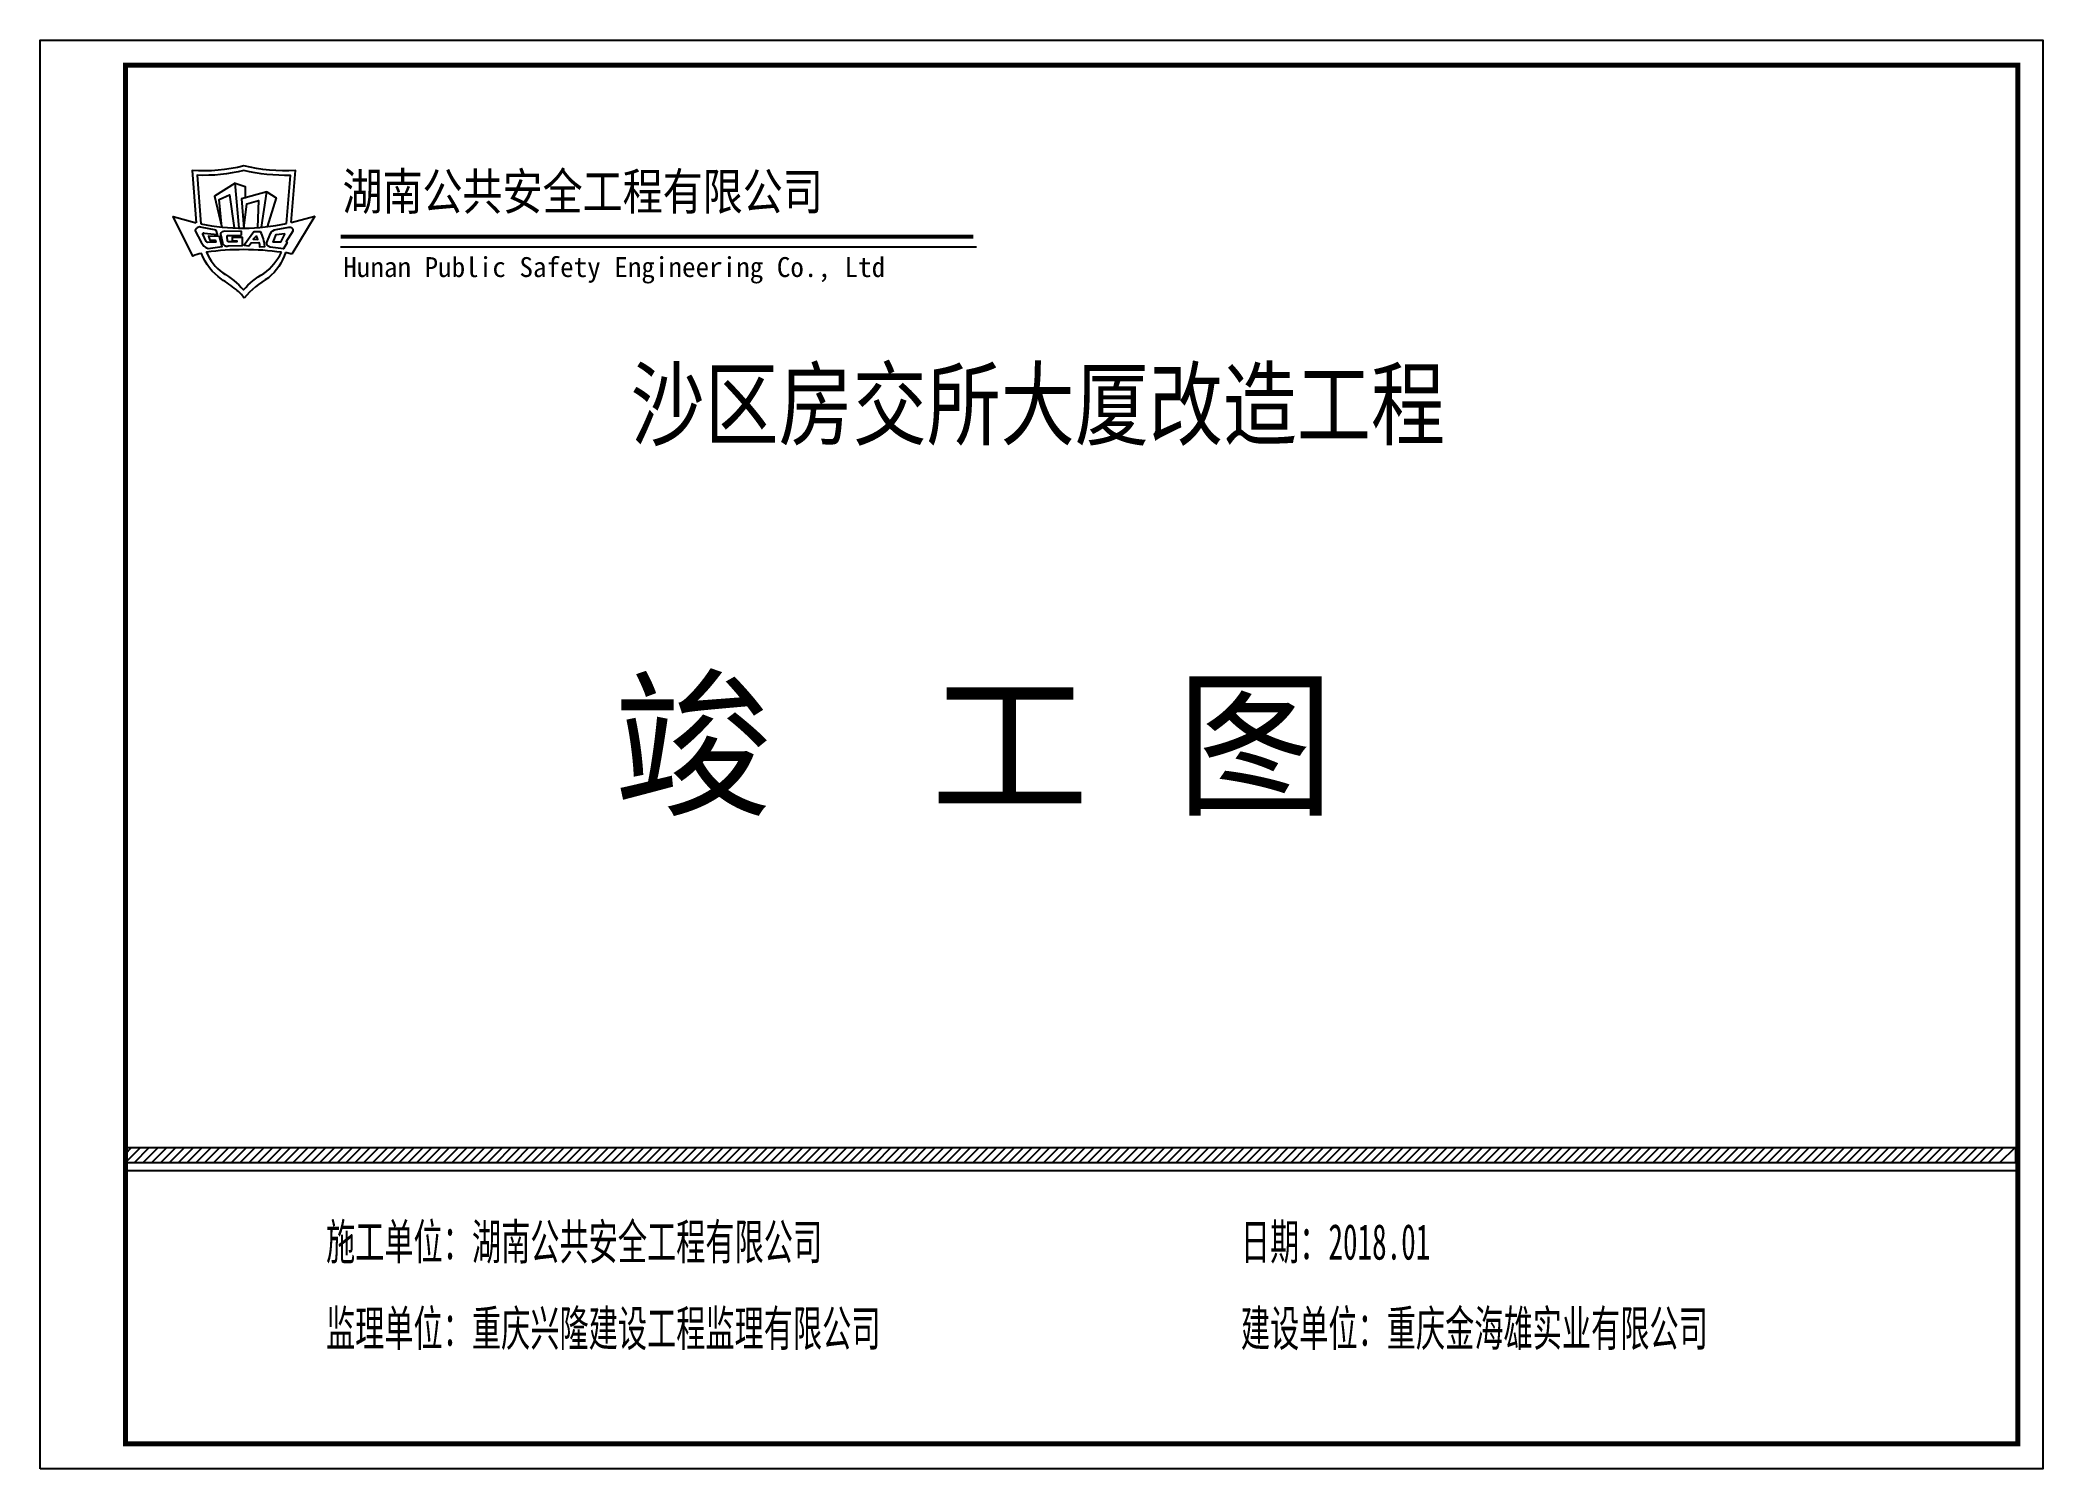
# Model space of a CAD drawing. Extents: x -149393 to 1177518, y -366685 to 296590.
# Drawn here: x -16952 to 41947, y 94566 to 136574 of the extents above; entities that cross this region are included whole.
import ezdxf

# ---------------------------------------------------------------- set-up
doc = ezdxf.new("R2010")
doc.units = 0
doc.header["$LTSCALE"] = 1000
doc.header["$MEASUREMENT"] = 0
doc.layers.get('0').update_dxf_attribs({"linetype": 'CONTINUOUS'})
for name, color, linetype in [('LAYER4', 8, 'CONTINUOUS'), ('LAYER6', 6, 'CONTINUOUS'), ('PUB_TITLE', 253, 'CONTINUOUS'), ('图层3', 250, 'CONTINUOUS'), ('图层8', 8, 'CONTINUOUS')]:
    doc.layers.add(name, color=color, linetype=linetype)
doc.styles.add('-黑体', font='simhei.ttf', dxfattribs={"width": 0.8})
doc.styles.add('BAO', font='simhei.ttf', dxfattribs={"height": 20})
doc.styles.get("Standard").update_dxf_attribs({"font": 'gbenor.shx', "bigfont": 'gbcbig.shx'})
doc.styles.add('仿宋', font='', dxfattribs={"width": 0.8})
doc.styles.add('图框字体', font='', dxfattribs={"width": 0.6})
doc.styles.get('仿宋').set_extended_font_data('SimSun')
doc.styles.get('图框字体').set_extended_font_data('SimSun')

msp = doc.modelspace()

# ---------------------------------------------------------------- texts
at = {"layer": 'LAYER4', "insert": (-111.3, 117571.3), "char_height": 3427.243, "attachment_point": 1}
msp.add_mtext('{\\fSimSun|b0|i0|c134|p2;竣  工\\fﾺￚￌﾣﾤ|b0|i0|c134|p2;  \\fSimSun|b0|i0|c134|p2;图}', dxfattribs=at)
at = {"layer": 'PUB_TITLE', "style": '仿宋', "width": 0.8}
msp.add_text('沙区房交所大厦改造工程', height=1994.962, dxfattribs=at).set_placement((414.7, 124870.6))
at = {"layer": '图层3', "color": 7, "style": 'BAO', "width": 1}
msp.add_text('Hunan Public Safety Engineering Co., Ltd', height=585.58, dxfattribs=at).set_placement((-8033.8, 129607.1))
at = {"layer": '图层3', "color": 0, "style": '图框字体', "width": 0.6}
for s, height, p in [('施工单位：湖南公共安全工程有限公司', 1048.659, (-8543.6, 100719.2)), ('日期：2018.01', 1048.66, (18360.6, 100719.2)), ('监理单位：重庆兴隆建设工程监理有限公司', 1048.659, (-8543.6, 98175.1)), ('建设单位：重庆金海雄实业有限公司', 1048.659, (18360.6, 98175.1))]:
    msp.add_text(s, height=height, dxfattribs=at).set_placement(p)
at = {"layer": '图层3', "color": 7, "insert": (-8058.6, 132661.2), "char_height": 1078.62, "attachment_point": 1, "style": '-黑体'}
msp.add_mtext('湖南公共安全工程有限公司', dxfattribs=at)

# ---------------------------------------------------------------- blocks, each defined once
blk = doc.blocks.new('sdfs')
for p, q in [((-71908384, -77525171), (-71908178, -77525115)), ((-71908178, -77525115), (-71908377, -77525447)), ((-71908377, -77525447), (-71908433, -77525434))]:
    blk.add_line(p, q)
for points in [[(-71908384, -77525170), (-71908347, -77524719, -0.070191), (-71908797, -77524678, -0.081286), (-71909248, -77524717), (-71909212, -77525174)], [(-71908424, -77525180), (-71908390, -77524760, -0.06194), (-71908797, -77524718, -0.071571), (-71909205, -77524759), (-71909171, -77525183)], [(-71908793, -77525830, 0.079164), (-71908864, -77525756, 0.017587), (-71908992, -77525665, -0.151333), (-71909165, -77525443, 0.091265), (-71909243, -77525465), (-71909414, -77525118), (-71909212, -77525174)], [(-71909037, -77525238), (-71909174, -77525211, 0.425242), (-71909222, -77525244), (-71909170, -77525344, 0.188834), (-71909109, -77525397), (-71908987, -77525380), (-71909008, -77525292), (-71909104, -77525290), (-71909094, -77525325), (-71909046, -77525324), (-71909042, -77525343), (-71909112, -77525346, -0.388908), (-71909124, -77525336), (-71909154, -77525273, -0.729743), (-71909143, -77525263), (-71909027, -77525275), (-71909037, -77525238)], [(-71909171, -77525183, 0.104147), (-71908424, -77525180)], [(-71908817, -77525283), (-71908818, -77525251), (-71908963, -77525247, 0.31675), (-71908999, -77525271), (-71908984, -77525345, 0.454249), (-71908933, -77525375, -0.216798)], [(-71908430, -77525343), (-71908419, -77525346), (-71908452, -77525400), (-71908567, -77525385, -0.420793), (-71908596, -77525346), (-71908564, -77525268, -0.289513), (-71908514, -77525232), (-71908403, -77525211, -0.54216), (-71908369, -77525246), (-71908430, -77525343)], [(-71908469, -77525431, 0.068635), (-71909122, -77525430, 0.14553), (-71908981, -77525609, -0.078816), (-71908799, -77525759, -0.096853), (-71908623, -77525617, 0.115375), (-71908469, -77525431, -1.236528)], [(-71908933, -77525375), (-71908809, -77525371), (-71908809, -77525301), (-71908899, -77525301), (-71908899, -77525330), (-71908857, -77525330), (-71908857, -77525340), (-71908930, -77525340, -0.296815), (-71908939, -77525333), (-71908943, -77525291, -0.684505), (-71908932, -77525286), (-71908817, -77525284)], [(-71908652, -77525253), (-71908710, -77525252), (-71908795, -77525369), (-71908754, -77525374), (-71908734, -77525348), (-71908665, -77525347, -0.146125), (-71908660, -77525382), (-71908614, -77525381, 0.11925), (-71908652, -77525253, 1.231758)], [(-71908433, -77525434, -0.143259), (-71908582, -77525653, 0.08357), (-71908793, -77525830, -1.288368)]]:
    blk.add_lwpolyline(points, format="xyb")
for points in [[(-71908871, -77524827), (-71909053, -77524941), (-71908989, -77525211), (-71909011, -77524972), (-71908922, -77524931), (-71908880, -77525219)], [(-71908837, -77525220), (-71908871, -77524827), (-71908786, -77524856), (-71908785, -77524962)], [(-71908595, -77524903), (-71908817, -77524966), (-71908796, -77525220), (-71908771, -77525007), (-71908669, -77524980), (-71908678, -77525216)], [(-71908642, -77525213), (-71908595, -77524903), (-71908516, -77524956), (-71908594, -77525208)], [(-71908685, -77525288), (-71908714, -77525318), (-71908675, -77525320), (-71908685, -77525288)], [(-71908438, -77525266), (-71908477, -77525343), (-71908542, -77525343), (-71908514, -77525276), (-71908438, -77525266)]]:
    blk.add_lwpolyline(points)

# ---------------------------------------------------------------- linework, layer by layer
for p, q in [((-14435.9, 104011.2), (41140.5, 104011.2)), ((41140.5, 104011.2), (41140.5, 103570.5)), ((-14435.9, 103570.5), (41140.5, 103570.5)), ((-14435.9, 103337.5), (41140.5, 103337.5))]:
    msp.add_line(p, q)
at = {"layer": 'LAYER4'}
msp.add_lwpolyline([(-16952.5, 94565.6), (-16952.5, 136573.8), (41947.1, 136573.8), (41947.1, 94565.6)], close=True, dxfattribs=at)
at = {"layer": 'LAYER4', "const_width": 146.9}
msp.add_lwpolyline([(-14435.9, 95300), (41212.7, 95300), (41212.7, 135839.4), (-14435.9, 135839.4)], close=True, dxfattribs=at)
at = {"layer": '图层3', "color": 7}
msp.add_line((-8115.7, 130494.7), (10586.5, 130494.7), dxfattribs=at)
at = {"layer": '图层3', "color": 7, "const_width": 114.5}
msp.add_lwpolyline([(-8115.7, 130796), (10489.1, 130796)], dxfattribs=at)
at = {"layer": '图层8'}
for p, q in [((-14439.6, 103570.5), (-13999, 104011.2)), ((-14435.9, 103833.9), (-14258.6, 104011.2)), ((-14180, 103570.5), (-13739.3, 104011.2)), ((-13920.3, 103570.5), (-13479.7, 104011.2)), ((-13660.7, 103570.5), (-13220, 104011.2)), ((-13401, 103570.5), (-12960.4, 104011.2)), ((-13141.4, 103570.5), (-12700.7, 104011.2)), ((-12881.7, 103570.5), (-12441.1, 104011.2)), ((-12622.1, 103570.5), (-12181.4, 104011.2)), ((-12362.4, 103570.5), (-11921.8, 104011.2)), ((-12102.8, 103570.5), (-11662.1, 104011.2)), ((-11843.1, 103570.5), (-11402.5, 104011.2)), ((-11583.5, 103570.5), (-11142.8, 104011.2)), ((-11323.8, 103570.5), (-10883.2, 104011.2)), ((-11064.2, 103570.5), (-10623.5, 104011.2)), ((-10804.5, 103570.5), (-10363.9, 104011.2)), ((-10544.8, 103570.5), (-10104.2, 104011.2)), ((-10285.2, 103570.5), (-9844.5, 104011.2)), ((-10025.5, 103570.5), (-9584.9, 104011.2)), ((-9765.9, 103570.5), (-9325.2, 104011.2)), ((-9506.2, 103570.5), (-9065.6, 104011.2)), ((-9246.6, 103570.5), (-8805.9, 104011.2)), ((-8986.9, 103570.5), (-8546.3, 104011.2)), ((-8727.3, 103570.5), (-8286.6, 104011.2)), ((-8467.6, 103570.5), (-8027, 104011.2)), ((-8208, 103570.5), (-7767.3, 104011.2)), ((-7948.3, 103570.5), (-7507.7, 104011.2)), ((-7688.7, 103570.5), (-7248, 104011.2)), ((-7429, 103570.5), (-6988.4, 104011.2)), ((-7169.4, 103570.5), (-6728.7, 104011.2)), ((-6909.7, 103570.5), (-6469.1, 104011.2)), ((-6650.1, 103570.5), (-6209.4, 104011.2)), ((-6390.4, 103570.5), (-5949.8, 104011.2)), ((-6130.7, 103570.5), (-5690.1, 104011.2)), ((-5871.1, 103570.5), (-5430.5, 104011.2)), ((-5611.4, 103570.5), (-5170.8, 104011.2)), ((-5351.8, 103570.5), (-4911.1, 104011.2)), ((-5092.1, 103570.5), (-4651.5, 104011.2)), ((-4832.5, 103570.5), (-4391.8, 104011.2)), ((-4572.8, 103570.5), (-4132.2, 104011.2)), ((-4313.2, 103570.5), (-3872.5, 104011.2)), ((-4053.5, 103570.5), (-3612.9, 104011.2)), ((-3793.9, 103570.5), (-3353.2, 104011.2)), ((-3534.2, 103570.5), (-3093.6, 104011.2)), ((-3274.6, 103570.5), (-2833.9, 104011.2)), ((-3014.9, 103570.5), (-2574.3, 104011.2)), ((-2755.3, 103570.5), (-2314.6, 104011.2)), ((-2495.6, 103570.5), (-2055, 104011.2)), ((-2236, 103570.5), (-1795.3, 104011.2)), ((-1976.3, 103570.5), (-1535.7, 104011.2)), ((-1716.7, 103570.5), (-1276, 104011.2)), ((-1457, 103570.5), (-1016.4, 104011.2)), ((-1197.3, 103570.5), (-756.7, 104011.2)), ((-937.7, 103570.5), (-497, 104011.2)), ((-678, 103570.5), (-237.4, 104011.2)), ((-418.4, 103570.5), (22.3, 104011.2)), ((-158.7, 103570.5), (281.9, 104011.2)), ((100.9, 103570.5), (541.6, 104011.2)), ((360.6, 103570.5), (801.2, 104011.2)), ((620.2, 103570.5), (1060.9, 104011.2)), ((879.9, 103570.5), (1320.5, 104011.2)), ((1139.5, 103570.5), (1580.2, 104011.2)), ((1399.2, 103570.5), (1839.8, 104011.2)), ((1658.8, 103570.5), (2099.5, 104011.2)), ((1918.5, 103570.5), (2359.1, 104011.2)), ((2178.1, 103570.5), (2618.8, 104011.2)), ((2437.8, 103570.5), (2878.4, 104011.2)), ((2697.4, 103570.5), (3138.1, 104011.2)), ((2957.1, 103570.5), (3397.7, 104011.2)), ((3216.8, 103570.5), (3657.4, 104011.2)), ((3476.4, 103570.5), (3917.1, 104011.2)), ((3736.1, 103570.5), (4176.7, 104011.2)), ((3995.7, 103570.5), (4436.4, 104011.2)), ((4255.4, 103570.5), (4696, 104011.2)), ((4515, 103570.5), (4955.7, 104011.2)), ((4774.7, 103570.5), (5215.3, 104011.2)), ((5034.3, 103570.5), (5475, 104011.2)), ((5294, 103570.5), (5734.6, 104011.2)), ((5553.6, 103570.5), (5994.3, 104011.2)), ((5813.3, 103570.5), (6253.9, 104011.2)), ((6072.9, 103570.5), (6513.6, 104011.2)), ((6332.6, 103570.5), (6773.2, 104011.2)), ((6592.2, 103570.5), (7032.9, 104011.2)), ((6851.9, 103570.5), (7292.5, 104011.2)), ((7111.5, 103570.5), (7552.2, 104011.2)), ((7371.2, 103570.5), (7811.8, 104011.2)), ((7630.9, 103570.5), (8071.5, 104011.2)), ((7890.5, 103570.5), (8331.2, 104011.2)), ((8150.2, 103570.5), (8590.8, 104011.2)), ((8409.8, 103570.5), (8850.5, 104011.2)), ((8669.5, 103570.5), (9110.1, 104011.2)), ((8929.1, 103570.5), (9369.8, 104011.2)), ((9188.8, 103570.5), (9629.4, 104011.2)), ((9448.4, 103570.5), (9889.1, 104011.2)), ((9708.1, 103570.5), (10148.7, 104011.2)), ((9967.7, 103570.5), (10408.4, 104011.2)), ((10227.4, 103570.5), (10668, 104011.2)), ((10487, 103570.5), (10927.7, 104011.2)), ((10746.7, 103570.5), (11187.3, 104011.2)), ((11006.3, 103570.5), (11447, 104011.2)), ((11266, 103570.5), (11706.6, 104011.2)), ((11525.6, 103570.5), (11966.3, 104011.2)), ((11785.3, 103570.5), (12225.9, 104011.2)), ((12045, 103570.5), (12485.6, 104011.2)), ((12304.6, 103570.5), (12745.2, 104011.2)), ((12564.3, 103570.5), (13004.9, 104011.2)), ((12823.9, 103570.5), (13264.6, 104011.2)), ((13083.6, 103570.5), (13524.2, 104011.2)), ((13343.2, 103570.5), (13783.9, 104011.2)), ((13602.9, 103570.5), (14043.5, 104011.2)), ((13862.5, 103570.5), (14303.2, 104011.2)), ((14122.2, 103570.5), (14562.8, 104011.2)), ((14381.8, 103570.5), (14822.5, 104011.2)), ((14641.5, 103570.5), (15082.1, 104011.2)), ((14901.1, 103570.5), (15341.8, 104011.2)), ((15160.8, 103570.5), (15601.4, 104011.2)), ((15420.4, 103570.5), (15861.1, 104011.2)), ((15680.1, 103570.5), (16120.7, 104011.2)), ((15939.7, 103570.5), (16380.4, 104011.2)), ((16199.4, 103570.5), (16640, 104011.2)), ((16459, 103570.5), (16899.7, 104011.2)), ((16718.7, 103570.5), (17159.3, 104011.2)), ((16978.4, 103570.5), (17419, 104011.2)), ((17238, 103570.5), (17678.7, 104011.2)), ((17497.7, 103570.5), (17938.3, 104011.2)), ((17757.3, 103570.5), (18198, 104011.2)), ((18017, 103570.5), (18457.6, 104011.2)), ((18276.6, 103570.5), (18717.3, 104011.2)), ((18536.3, 103570.5), (18976.9, 104011.2)), ((18795.9, 103570.5), (19236.6, 104011.2)), ((19055.6, 103570.5), (19496.2, 104011.2)), ((19315.2, 103570.5), (19755.9, 104011.2)), ((19574.9, 103570.5), (20015.5, 104011.2)), ((19834.5, 103570.5), (20275.2, 104011.2)), ((20094.2, 103570.5), (20534.8, 104011.2)), ((20353.8, 103570.5), (20794.5, 104011.2)), ((20613.5, 103570.5), (21054.1, 104011.2)), ((20873.1, 103570.5), (21313.8, 104011.2)), ((21132.8, 103570.5), (21573.4, 104011.2)), ((21392.5, 103570.5), (21833.1, 104011.2)), ((21652.1, 103570.5), (22092.8, 104011.2)), ((21911.8, 103570.5), (22352.4, 104011.2)), ((22171.4, 103570.5), (22612.1, 104011.2)), ((22431.1, 103570.5), (22871.7, 104011.2)), ((22690.7, 103570.5), (23131.4, 104011.2)), ((22950.4, 103570.5), (23391, 104011.2)), ((23210, 103570.5), (23650.7, 104011.2)), ((23469.7, 103570.5), (23910.3, 104011.2)), ((23729.3, 103570.5), (24170, 104011.2)), ((23989, 103570.5), (24429.6, 104011.2)), ((24248.6, 103570.5), (24689.3, 104011.2)), ((24508.3, 103570.5), (24948.9, 104011.2)), ((24767.9, 103570.5), (25208.6, 104011.2)), ((25027.6, 103570.5), (25468.2, 104011.2)), ((25287.2, 103570.5), (25727.9, 104011.2)), ((25546.9, 103570.5), (25987.5, 104011.2)), ((25806.6, 103570.5), (26247.2, 104011.2)), ((26066.2, 103570.5), (26506.9, 104011.2)), ((26325.9, 103570.5), (26766.5, 104011.2)), ((26585.5, 103570.5), (27026.2, 104011.2)), ((26845.2, 103570.5), (27285.8, 104011.2)), ((27104.8, 103570.5), (27545.5, 104011.2)), ((27364.5, 103570.5), (27805.1, 104011.2)), ((27624.1, 103570.5), (28064.8, 104011.2)), ((27883.8, 103570.5), (28324.4, 104011.2)), ((28143.4, 103570.5), (28584.1, 104011.2)), ((28403.1, 103570.5), (28843.7, 104011.2)), ((28662.7, 103570.5), (29103.4, 104011.2)), ((28922.4, 103570.5), (29363, 104011.2)), ((29182, 103570.5), (29622.7, 104011.2)), ((29441.7, 103570.5), (29882.3, 104011.2)), ((29701.3, 103570.5), (30142, 104011.2)), ((29961, 103570.5), (30401.6, 104011.2)), ((30220.7, 103570.5), (30661.3, 104011.2)), ((30480.3, 103570.5), (30920.9, 104011.2)), ((30740, 103570.5), (31180.6, 104011.2)), ((30999.6, 103570.5), (31440.3, 104011.2)), ((31259.3, 103570.5), (31699.9, 104011.2)), ((31518.9, 103570.5), (31959.6, 104011.2)), ((31778.6, 103570.5), (32219.2, 104011.2)), ((32038.2, 103570.5), (32478.9, 104011.2)), ((32297.9, 103570.5), (32738.5, 104011.2)), ((32557.5, 103570.5), (32998.2, 104011.2)), ((32817.2, 103570.5), (33257.8, 104011.2)), ((33076.8, 103570.5), (33517.5, 104011.2)), ((33336.5, 103570.5), (33777.1, 104011.2)), ((33596.1, 103570.5), (34036.8, 104011.2)), ((33855.8, 103570.5), (34296.4, 104011.2)), ((34115.4, 103570.5), (34556.1, 104011.2)), ((34375.1, 103570.5), (34815.7, 104011.2)), ((34634.7, 103570.5), (35075.4, 104011.2)), ((34894.4, 103570.5), (35335, 104011.2)), ((35154.1, 103570.5), (35594.7, 104011.2)), ((35413.7, 103570.5), (35854.4, 104011.2)), ((35673.4, 103570.5), (36114, 104011.2)), ((35933, 103570.5), (36373.7, 104011.2)), ((36192.7, 103570.5), (36633.3, 104011.2)), ((36452.3, 103570.5), (36893, 104011.2)), ((36712, 103570.5), (37152.6, 104011.2)), ((36971.6, 103570.5), (37412.3, 104011.2)), ((37231.3, 103570.5), (37671.9, 104011.2)), ((37490.9, 103570.5), (37931.6, 104011.2)), ((37750.6, 103570.5), (38191.2, 104011.2)), ((38010.2, 103570.5), (38450.9, 104011.2)), ((38269.9, 103570.5), (38710.5, 104011.2)), ((38529.5, 103570.5), (38970.2, 104011.2)), ((38789.2, 103570.5), (39229.8, 104011.2)), ((39048.8, 103570.5), (39489.5, 104011.2)), ((39308.5, 103570.5), (39749.1, 104011.2)), ((39568.2, 103570.5), (40008.8, 104011.2)), ((39827.8, 103570.5), (40268.5, 104011.2)), ((40087.5, 103570.5), (40528.1, 104011.2)), ((40347.1, 103570.5), (40787.8, 104011.2)), ((40683.7, 103570.5), (41140.5, 104027.4)), ((41116.4, 103570.5), (41140.5, 103594.6))]:
    msp.add_line(p, q, dxfattribs=at)

# ---------------------------------------------------------------- block references
at = {"layer": 'LAYER6', "color": 7, "xscale": 3.370688198381686, "yscale": 3.370688198381686, "zscale": 3.370688198381686}
msp.add_blockref('sdfs', (242371172.3, 261444390), dxfattribs=at)

msp.set_redraw_order([(e.dxf.handle, doc.entitydb.next_handle()) for e in msp.query("TEXT MTEXT ATTDEF DIMENSION ARC_DIMENSION")])  # texts and dimensions are drawn at this point

doc.saveas('drawing.dxf')
